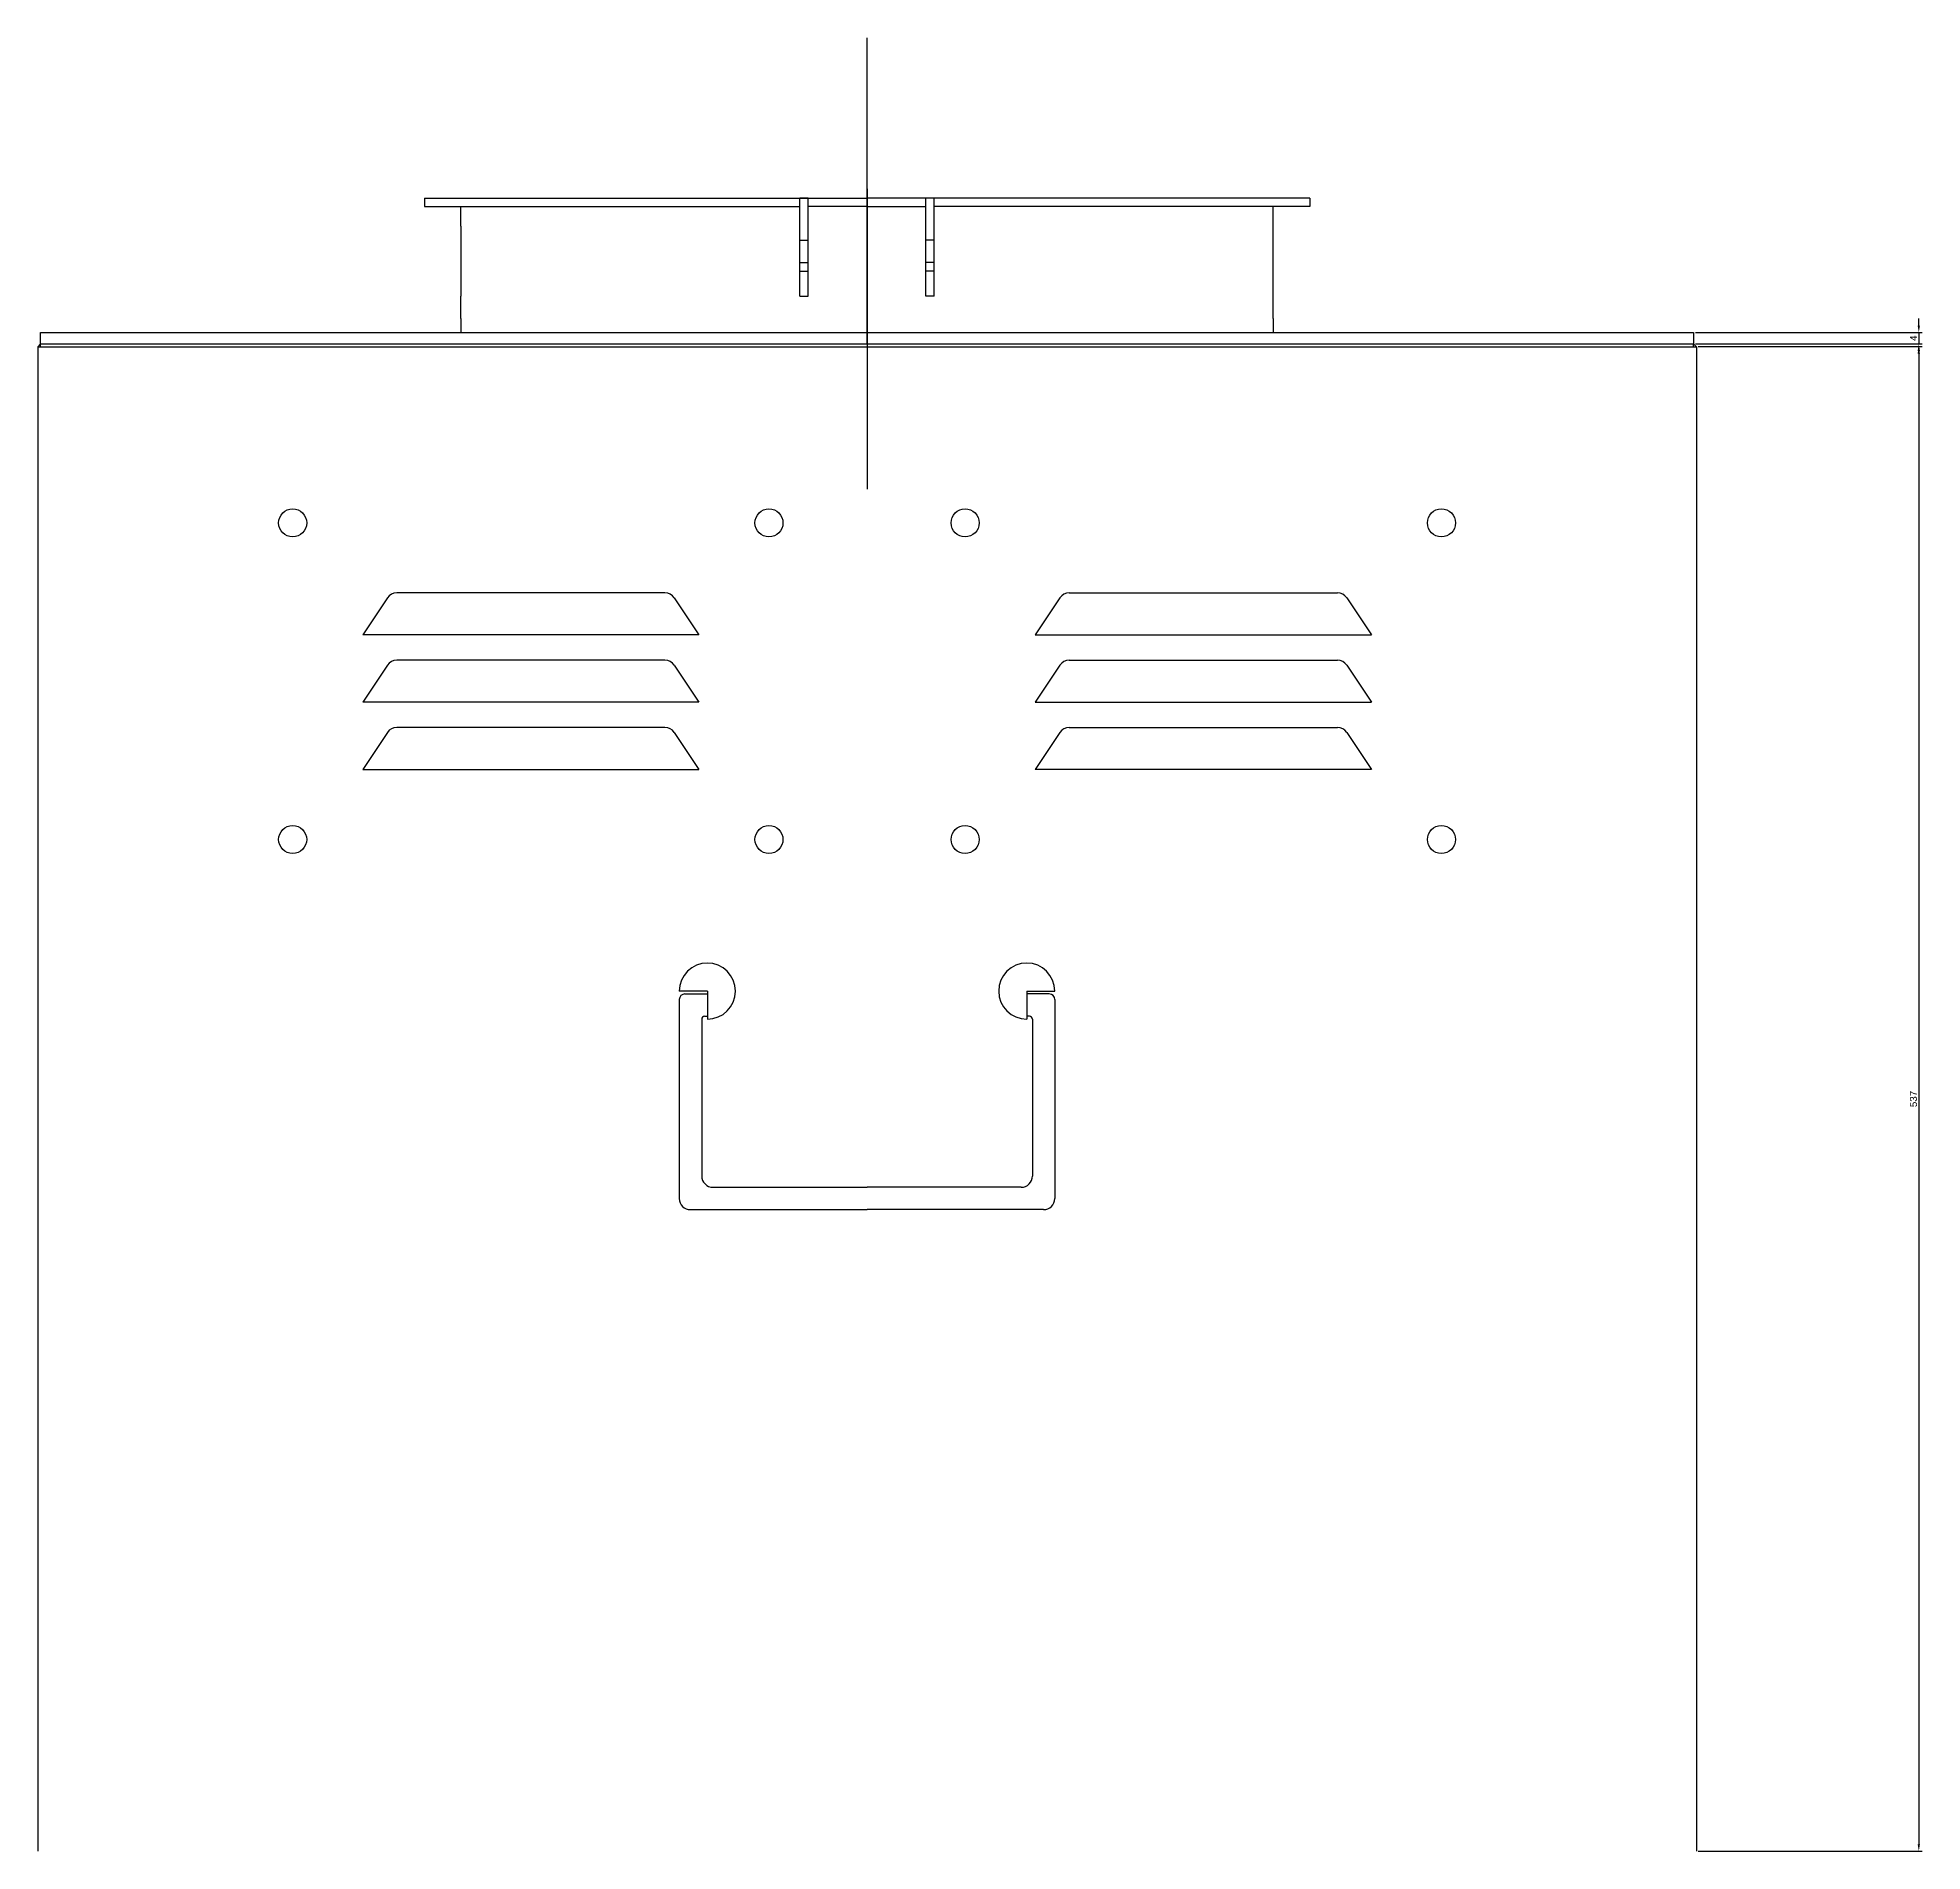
# Model space of a CAD drawing. Header units: millimetres. Extents: x -286516 to -275786, y 161594 to 164062.
# Drawn here: x -278599 to -277926, y 163415 to 164062 of the extents above; entities that cross this region are included whole.
import ezdxf

# ---------------------------------------------------------------- set-up
doc = ezdxf.new("R2010")
doc.units = ezdxf.units.MM
doc.styles.get("Standard").update_dxf_attribs({"font": 'arial.ttf'})
doc.dimstyles.new('ISO-25', dxfattribs={"dimtxt": 2.5, "dimasz": 2.5, "dimexe": 1.25, "dimexo": 0.625, "dimtad": 1, "dimtxsty": 'Standard', "dimcen": 2.5, "dimadec": 0, "dimazin": 0, "dimtfac": 1, "dimtmove": 0, "dimatfit": 3, "dimfxl": 1, "dimarcsym": 0})

msp = doc.modelspace()

# ---------------------------------------------------------------- blocks, each defined once
blk = doc.blocks.new('*D19')
at = {"color": 0, "lineweight": -2, "transparency": 16777216}
for p, q in [((-278006.43, 163951.52), (-277926.43, 163951.52)), ((-277927.68, 163949.02), (-277927.68, 163417.02)), ((-278006.43, 163414.52), (-277926.43, 163414.52))]:
    blk.add_line(p, q, dxfattribs=at)
at = {"color": 0, "transparency": 16777216}
for points in [[(-277928.1, 163949.02), (-277927.27, 163949.02), (-277927.68, 163951.52)], [(-277928.1, 163417.02), (-277927.27, 163417.02), (-277927.68, 163414.52)]]:
    blk.add_solid(points, dxfattribs=at)
at = {"layer": 'Defpoints', "color": 0, "transparency": 16777216}
for p in [(-278007.05, 163951.52), (-278007.05, 163414.52), (-277927.68, 163414.52)]:
    blk.add_point(p, dxfattribs=at)
at = {"color": 0, "transparency": 16777216, "insert": (-277929.58, 163683.02), "char_height": 2.5, "attachment_point": 5, "rotation": 90}
blk.add_mtext('537', dxfattribs=at)
blk = doc.blocks.new('*D20')
at = {"color": 0, "lineweight": -2, "transparency": 16777216}
for p, q in [((-277927.68, 163959.02), (-277927.68, 163961.52)), ((-278007.43, 163956.52), (-277926.43, 163956.52)), ((-278007.43, 163952.52), (-277926.43, 163952.52)), ((-277927.68, 163956.52), (-277927.68, 163952.52)), ((-277927.68, 163950.02), (-277927.68, 163947.52))]:
    blk.add_line(p, q, dxfattribs=at)
at = {"color": 0, "transparency": 16777216}
for points in [[(-277928.1, 163959.02), (-277927.27, 163959.02), (-277927.68, 163956.52)], [(-277928.1, 163950.02), (-277927.27, 163950.02), (-277927.68, 163952.52)]]:
    blk.add_solid(points, dxfattribs=at)
at = {"layer": 'Defpoints', "color": 0, "transparency": 16777216}
for p in [(-278008.05, 163956.52), (-278008.05, 163952.52), (-277927.68, 163952.52)]:
    blk.add_point(p, dxfattribs=at)
at = {"color": 0, "transparency": 16777216, "insert": (-277929.56, 163954.52), "char_height": 2.5, "attachment_point": 5, "rotation": 90}
blk.add_mtext('4', dxfattribs=at)

# ---------------------------------------------------------------- dimensions: what is measured, and where the dimension line sits
for base, p1, p2, picture, middle in [((-277927.682, 163952.517), (-278008.053, 163956.517), (-278008.053, 163952.517), '*D20', (-277929.557, 163954.517)), ((-277927.682, 163414.517), (-278007.053, 163951.517), (-278007.053, 163414.517), '*D19', (-277929.585, 163683.017))]:
    dim = msp.add_linear_dim(base=base, p1=p1, p2=p2, angle=90, dimstyle='ISO-25')
    dim.commit()
    dim.dimension.update_dxf_attribs({"geometry": picture, "text_midpoint": middle})

# ---------------------------------------------------------------- linework, layer by layer
for p, q in [((-278303.053, 163952.517), (-278303.053, 164061.791)), ((-278303.053, 164007.801), (-278303.053, 163900.628)), ((-278461.053, 164004.517), (-278303.053, 164004.517)), ((-278461.053, 164004.517), (-278461.053, 164003.517)), ((-278461.053, 164004.517), (-278461.053, 164001.517)), ((-278461.053, 164001.517), (-278327.053, 164001.517)), ((-278448.053, 163994.517), (-278448.053, 164001.517)), ((-278324.053, 164004.517), (-278327.053, 164004.517)), ((-278327.053, 163975.432), (-278327.053, 164004.517)), ((-278324.053, 163969.517), (-278324.053, 164004.517)), ((-278303.053, 164001.517), (-278324.053, 164001.517)), ((-278145.053, 164004.517), (-278303.053, 164004.517)), ((-278303.053, 164001.517), (-278282.053, 164001.517)), ((-278282.053, 163969.517), (-278282.053, 164004.517)), ((-278279.053, 163975.432), (-278279.053, 164004.517)), ((-278145.053, 164001.517), (-278279.053, 164001.517)), ((-278158.053, 163969.517), (-278158.053, 164001.517)), ((-278145.053, 164004.517), (-278145.053, 164003.517)), ((-278145.053, 164004.517), (-278145.053, 164001.517)), ((-278448.053, 163994.517), (-278448.053, 163969.517)), ((-278303.053, 163969.517), (-278303.053, 163993.268)), ((-278327.053, 163989.517), (-278324.053, 163989.517)), ((-278279.053, 163989.517), (-278282.053, 163989.517)), ((-278327.053, 163981.517), (-278324.053, 163981.517)), ((-278327.053, 163978.517), (-278324.053, 163978.517)), ((-278279.053, 163981.517), (-278282.053, 163981.517)), ((-278279.053, 163978.517), (-278282.053, 163978.517)), ((-278327.053, 163969.517), (-278327.053, 163975.432)), ((-278279.053, 163969.517), (-278279.053, 163975.432)), ((-278448.053, 163961.517), (-278448.053, 163969.517)), ((-278327.053, 163969.517), (-278324.053, 163969.517)), ((-278279.053, 163969.517), (-278282.053, 163969.517)), ((-278158.053, 163961.517), (-278158.053, 163969.517)), ((-278448.053, 163961.517), (-278448.053, 163956.517)), ((-278158.053, 163961.517), (-278158.053, 163956.517)), ((-278599.053, 163951.517), (-278598.053, 163952.517)), ((-278599.053, 163951.517), (-278007.053, 163951.517)), ((-278599.053, 163951.517), (-278599.053, 163414.517)), ((-278598.053, 163952.517), (-278598.053, 163956.517)), ((-278598.053, 163956.517), (-278008.053, 163956.517)), ((-278598.053, 163952.517), (-278008.053, 163952.517)), ((-278598.053, 163952.517), (-278303.053, 163952.517)), ((-278598.053, 163951.517), (-278598.053, 163952.517)), ((-278303.053, 163956.517), (-278158.053, 163956.517)), ((-278303.053, 163951.517), (-278155.053, 163951.517)), ((-278008.053, 163956.517), (-278008.053, 163952.517)), ((-278008.053, 163951.517), (-278008.053, 163952.517)), ((-278007.053, 163951.517), (-278008.053, 163952.517)), ((-278007.053, 163951.517), (-278007.053, 163414.517)), ((-278007.053, 163951.517), (-278007.053, 163731.517)), ((-278474.24, 163861.847), (-278483.053, 163848.628)), ((-278473.053, 163863.628), (-278473.053, 163863.628)), ((-278375.194, 163863.628), (-278470.912, 163863.628)), ((-278371.865, 163861.847), (-278363.053, 163848.628)), ((-278234.24, 163861.847), (-278243.053, 163848.628)), ((-278230.912, 163863.628), (-278135.194, 163863.628)), ((-278133.053, 163863.628), (-278133.053, 163863.628)), ((-278131.865, 163861.847), (-278123.053, 163848.628)), ((-278363.053, 163848.628), (-278483.053, 163848.628)), ((-278243.053, 163848.628), (-278123.053, 163848.628)), ((-278474.24, 163837.847), (-278483.053, 163824.628)), ((-278375.194, 163839.628), (-278470.912, 163839.628)), ((-278371.865, 163837.847), (-278363.053, 163824.628)), ((-278234.24, 163837.847), (-278243.053, 163824.628)), ((-278230.912, 163839.628), (-278135.194, 163839.628)), ((-278131.865, 163837.847), (-278123.053, 163824.628)), ((-278363.053, 163824.628), (-278483.053, 163824.628)), ((-278243.053, 163824.628), (-278123.053, 163824.628)), ((-278474.24, 163813.847), (-278483.053, 163800.628)), ((-278375.194, 163815.628), (-278470.912, 163815.628)), ((-278371.865, 163813.847), (-278363.053, 163800.628)), ((-278234.24, 163813.847), (-278243.053, 163800.628)), ((-278230.912, 163815.628), (-278135.194, 163815.628)), ((-278131.865, 163813.847), (-278123.053, 163800.628)), ((-278483.053, 163800.628), (-278363.053, 163800.628)), ((-278123.053, 163800.628), (-278243.053, 163800.628)), ((-278360.053, 163721.517), (-278370.053, 163721.517)), ((-278370.053, 163718.517), (-278370.053, 163647.517)), ((-278368.053, 163720.517), (-278362.053, 163720.517)), ((-278362.053, 163720.517), (-278360.053, 163720.517)), ((-278360.053, 163721.517), (-278360.053, 163711.517)), ((-278246.053, 163721.517), (-278236.053, 163721.517)), ((-278246.053, 163721.517), (-278246.053, 163711.517)), ((-278244.053, 163720.517), (-278246.053, 163720.517)), ((-278238.053, 163720.517), (-278244.053, 163720.517)), ((-278236.053, 163718.517), (-278236.053, 163647.517)), ((-278362.053, 163711.517), (-278362.053, 163655.517)), ((-278361.053, 163712.517), (-278360.053, 163712.517)), ((-278361.053, 163712.517), (-278361.053, 163712.517)), ((-278245.053, 163712.517), (-278246.053, 163712.517)), ((-278245.053, 163712.517), (-278245.053, 163712.517)), ((-278244.053, 163711.517), (-278244.053, 163655.517)), ((-278358.053, 163651.517), (-278303.053, 163651.517)), ((-278248.053, 163651.517), (-278303.053, 163651.517)), ((-278366.053, 163643.517), (-278303.053, 163643.517)), ((-278240.053, 163643.517), (-278303.053, 163643.517))]:
    msp.add_line(p, q)
for centre in [(-278508.053, 163888.628), (-278338.053, 163888.628), (-278268.053, 163888.628), (-278098.053, 163888.628), (-278508.053, 163775.628), (-278338.053, 163775.628), (-278268.053, 163775.628), (-278098.053, 163775.628)]:
    msp.add_circle(centre, 5)
for centre, radius, start, end in [((-278470.912, 163859.628), 4, 90, 146.309932), ((-278375.194, 163859.628), 4, 33.690068, 90), ((-278230.912, 163859.628), 4, 90, 146.309932), ((-278135.194, 163859.628), 4, 33.690068, 90), ((-278470.912, 163835.628), 4, 90, 146.309932), ((-278375.194, 163835.628), 4, 33.690068, 90), ((-278230.912, 163835.628), 4, 90, 146.309932), ((-278135.194, 163835.628), 4, 33.690068, 90), ((-278470.912, 163811.628), 4, 90, 146.309932), ((-278375.194, 163811.628), 4, 33.690068, 90), ((-278230.912, 163811.628), 4, 90, 146.309932), ((-278135.194, 163811.628), 4, 33.690068, 90), ((-278360.053, 163721.517), 10, 270, 180), ((-278246.053, 163721.517), 10, 0, 270), ((-278368.053, 163718.517), 2, 90, 180), ((-278238.053, 163718.517), 2, 0, 90), ((-278361.053, 163711.517), 1, 90, 180), ((-278245.053, 163711.517), 1, 0, 90), ((-278358.053, 163655.517), 4, 180, 270), ((-278248.053, 163655.517), 4, 270, 0), ((-278366.053, 163647.517), 4, 180, 270), ((-278240.053, 163647.517), 4, 270, 0)]:
    msp.add_arc(centre, radius, start, end)

msp.set_redraw_order([(e.dxf.handle, doc.entitydb.next_handle()) for e in msp.query("TEXT MTEXT ATTDEF DIMENSION ARC_DIMENSION")])  # texts and dimensions are drawn at this point

doc.saveas('drawing.dxf')
